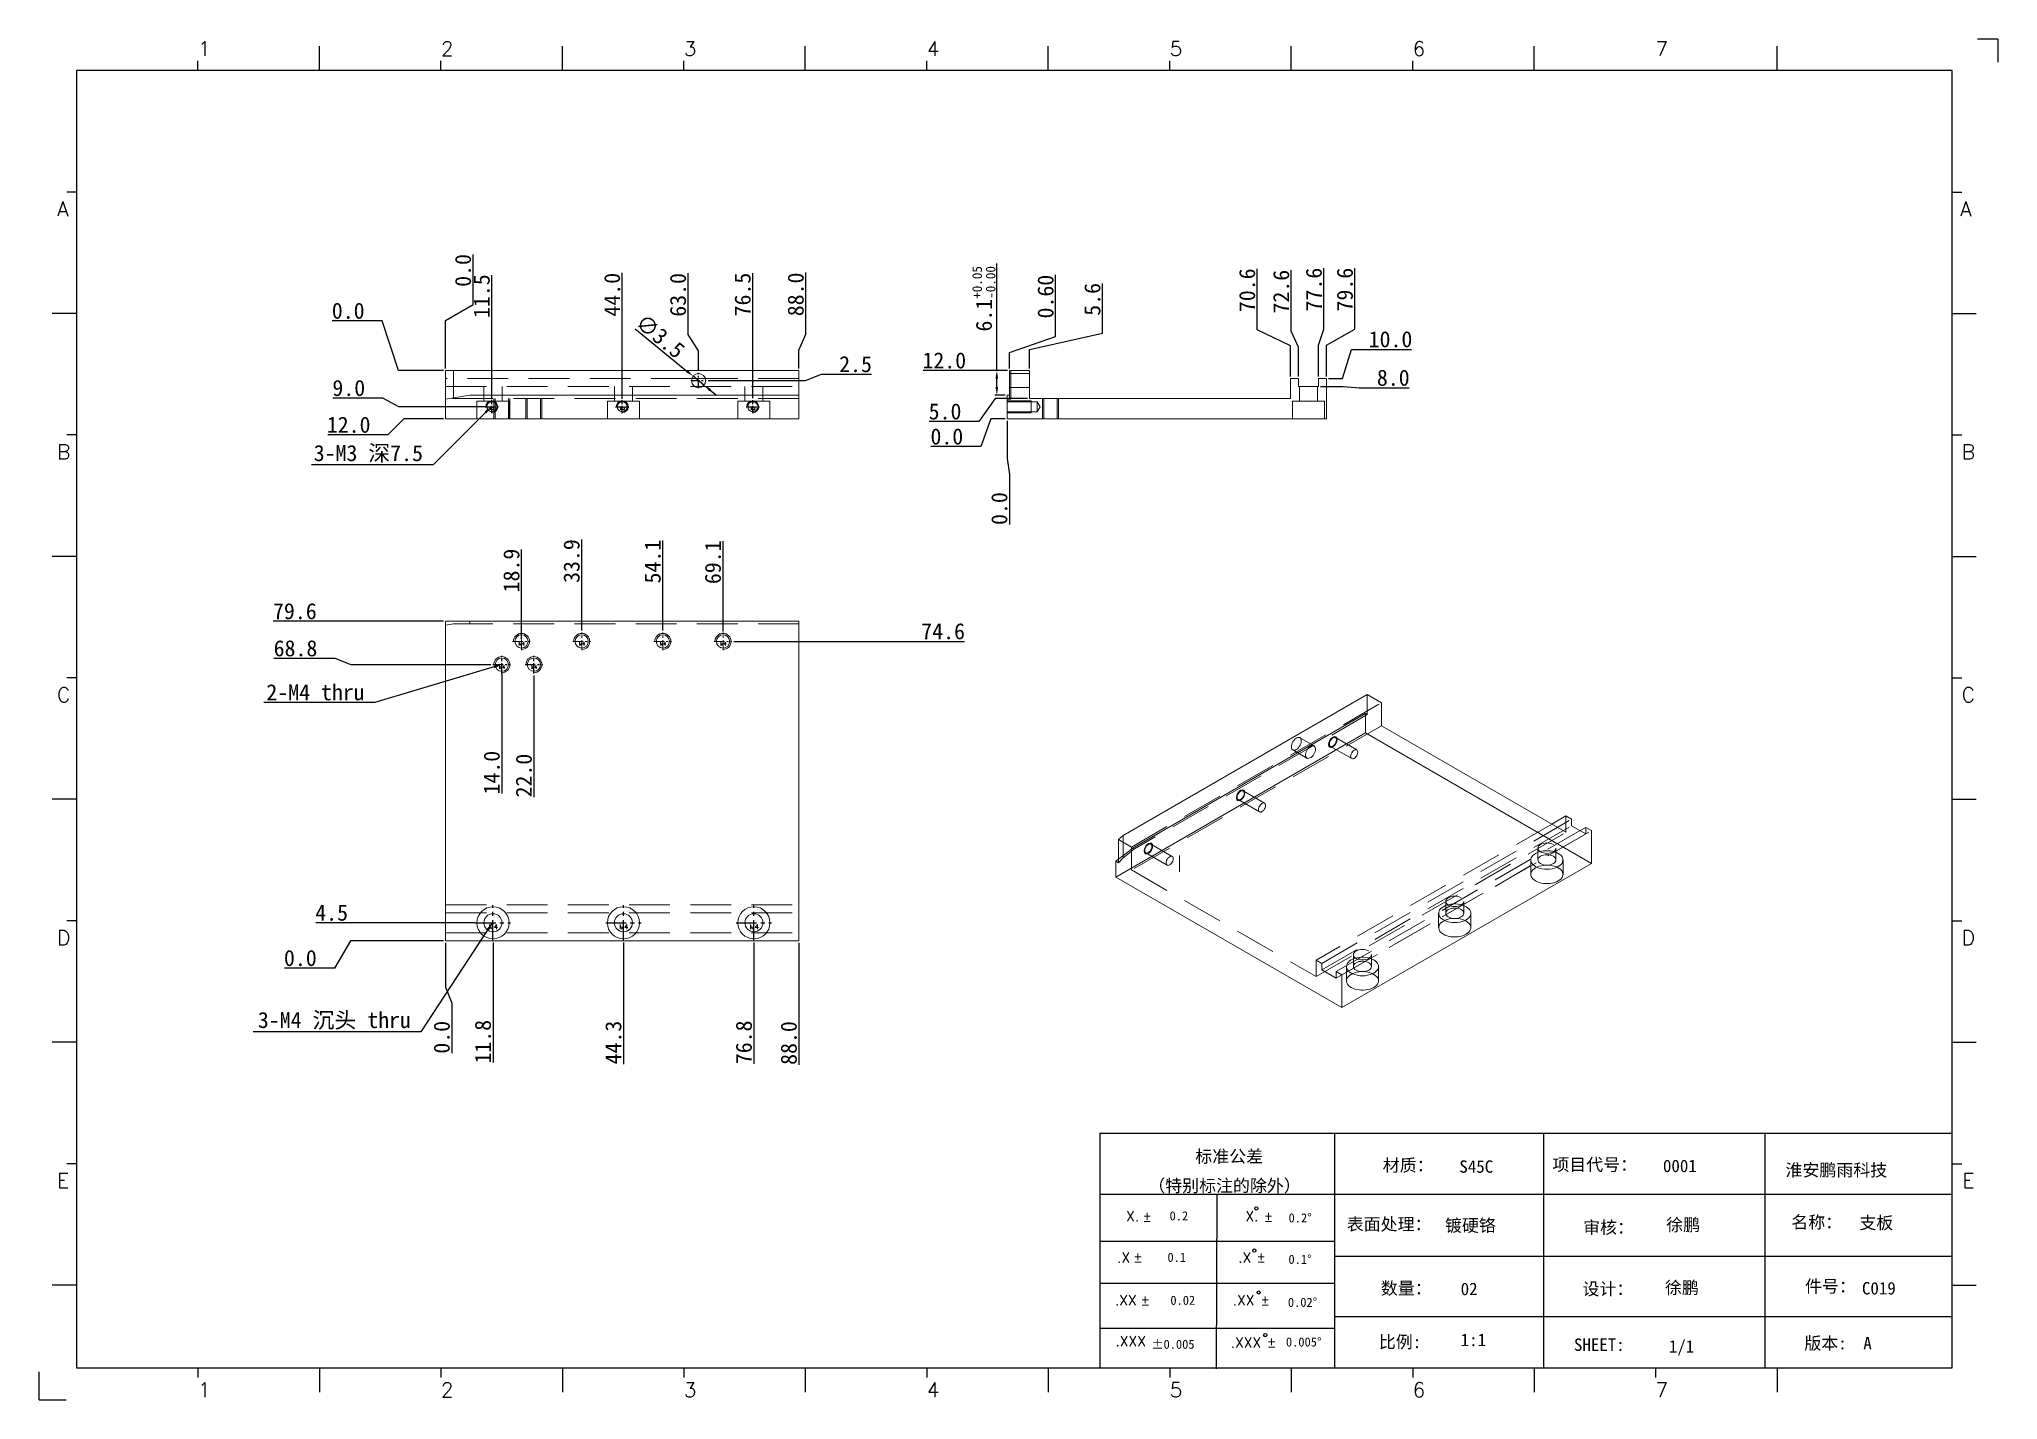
# Model space of a CAD drawing. Extents: x 83 to 30050, y -7164 to 695.
# Drawn here: x 12825.4 to 13313.3, y -1686 to -1347 of the extents above; entities that cross this region are included whole.
import ezdxf
from ezdxf.enums import TextEntityAlignment as Align

# ---------------------------------------------------------------- set-up
doc = ezdxf.new("R2010")
doc.units = 0
doc.header["$LTSCALE"] = 8
doc.header["$MEASUREMENT"] = 0
doc.header["$PDSIZE"] = 5
doc.linetypes.add('CENTER', pattern=[2, 1.25, -0.25, 0.25, -0.25])
doc.linetypes.add('HIDDEN', pattern=[1.905, 1.27, -0.635])
doc.layers.get('0').update_dxf_attribs({"linetype": 'CONTINUOUS'})
doc.layers.get('Defpoints').update_dxf_attribs({"linetype": 'CONTINUOUS'})
doc.layers.add('41', color=3, linetype='CONTINUOUS')
doc.layers.add('dim', color=82, linetype='CONTINUOUS', lineweight=9)
doc.layers.add('screw', color=33, linetype='CONTINUOUS', lineweight=13)
doc.styles.add('SIMPLEX', font='SIMPLEX')
doc.styles.get("Standard").update_dxf_attribs({"font": '', "height": 4})
doc.styles.add('TXT', font='txt.shx', dxfattribs={"bigfont": 'gbcbig.shx'})
doc.styles.get('Standard').set_extended_font_data('SimSun')
doc.dimstyles.new('ISO-25', dxfattribs={"dimtxt": 6, "dimasz": 2.5, "dimexe": 1.25, "dimexo": 0.625, "dimtad": 1, "dimdec": 1, "dimzin": 1, "dimdsep": 46, "dimtxsty": 'Standard', "dimcen": 2.5, "dimadec": 0, "dimazin": 0, "dimtm": 1e-09, "dimtfac": 1, "dimtdec": 1, "dimtmove": 0, "dimatfit": 3, "dimfxl": 1, "dimtolj": 1, "dimtzin": 0, "dimarcsym": 0})

msp = doc.modelspace()

# ---------------------------------------------------------------- texts
at = {"layer": 'dim', "char_height": 4, "attachment_point": 9}
for s, insert in [('\\A1;3-M3 深7.5', (12920.973, -1452.519)), ('\\A1;2-M4 thru', (12906.444, -1511.757)), ('\\A1;3-M4 沉头 thru', (12917.967, -1593.774))]:
    msp.add_mtext(s, dxfattribs=dict(at, insert=insert))

# ---------------------------------------------------------------- blocks, each defined once
blk = doc.blocks.new('A$C0BB32EA6')
at = {"layer": '41'}
for p, q in [((90.21, 427.84), (90.21, 435.66)), ((168.4, 427.84), (168.4, 435.66)), ((168.4, 427.84), (168.4, 435.66)), ((168.4, 427.84), (168.4, 435.66)), ((246.58, 427.84), (246.58, 435.66)), ((246.58, 427.84), (246.58, 435.66)), ((324.77, 427.84), (324.77, 435.66)), ((402.96, 427.84), (402.96, 435.66)), ((481.15, 427.84), (481.15, 435.66)), ((559.34, 427.84), (559.34, 435.66)), ((51.11, 427.84), (51.11, 430.97)), ((129.3, 427.84), (129.3, 430.97)), ((129.3, 427.84), (129.3, 430.97)), ((129.3, 427.84), (129.3, 430.97)), ((207.49, 427.84), (207.49, 430.97)), ((207.49, 427.84), (207.49, 430.97)), ((285.68, 427.84), (285.68, 430.97)), ((363.87, 427.84), (363.87, 430.97)), ((442.06, 427.84), (442.06, 430.97)), ((615.63, 427.84), (12.02, 427.84)), ((12.02, 427.84), (12.02, 10.32)), ((615.63, 10.32), (615.63, 427.84)), ((12.02, 388.75), (8.89, 388.75)), ((615.63, 388.75), (618.76, 388.75)), ((12.02, 349.66), (4.2, 349.66)), ((615.63, 349.66), (623.45, 349.66)), ((12.02, 310.56), (8.89, 310.56)), ((615.63, 310.56), (618.76, 310.56)), ((12.02, 271.47), (4.2, 271.47)), ((615.63, 271.47), (623.45, 271.47)), ((12.02, 232.37), (8.89, 232.37)), ((615.63, 232.37), (618.76, 232.37)), ((12.02, 193.28), (4.2, 193.28)), ((615.63, 193.28), (623.45, 193.28)), ((12.02, 154.18), (8.89, 154.18)), ((615.63, 154.18), (618.76, 154.18)), ((12.02, 115.09), (4.2, 115.09)), ((615.63, 115.09), (623.45, 115.09)), ((341.34, 85.85), (615.63, 85.85)), ((341.34, 85.85), (341.34, 10.32)), ((416.87, 85.85), (416.87, 10.32)), ((484.16, 85.85), (484.16, 10.32)), ((555.4, 85.7), (555.4, 10.17)), ((12.02, 76), (8.89, 76)), ((615.63, 76), (618.76, 76)), ((615.63, 66.14), (341.34, 66.14)), ((378.86, 10.02), (379.1, 65.84)), ((341.34, 51.12), (416.87, 51.12)), ((615.63, 46.17), (416.87, 46.17)), ((12.02, 36.9), (4.2, 36.9)), ((341.34, 37.5), (401.12, 37.5)), ((341.34, 37.5), (416.87, 37.5)), ((615.63, 36.9), (623.45, 36.9)), ((615.63, 26.74), (416.87, 26.74)), ((341.34, 23.05), (401.87, 23.05)), ((341.34, 23.05), (401.87, 23.05)), ((341.34, 23.05), (401.87, 23.05)), ((341.34, 23.05), (401.87, 23.05)), ((341.34, 23.05), (401.87, 23.05)), ((341.34, 23.05), (416.87, 23.05)), ((12.02, 10.32), (615.63, 10.32)), ((51.11, 10.32), (51.11, 7.19)), ((90.21, 10.32), (90.21, 2.5)), ((129.3, 10.32), (129.3, 7.19)), ((168.4, 10.32), (168.4, 2.5)), ((207.49, 10.32), (207.49, 7.19)), ((246.58, 10.32), (246.58, 2.5)), ((285.68, 10.32), (285.68, 7.19)), ((324.77, 10.32), (324.77, 2.5)), ((326.34, 10.32), (401.87, 10.32)), ((363.87, 10.32), (363.87, 7.19)), ((402.96, 10.32), (402.96, 2.5)), ((442.06, 10.32), (442.06, 7.19)), ((481.15, 10.32), (481.15, 2.5)), ((520.24, 10.32), (520.24, 7.19)), ((559.34, 10.32), (559.34, 2.5))]:
    blk.add_line(p, q, dxfattribs=at)
at = {"layer": '41', "linetype": 'Continuous'}
for p, q in [((630.37, 437.94), (623.79, 437.94)), ((630.37, 437.94), (630.37, 430.59)), ((0, 0), (0, 8.98)), ((0, 0), (8.64, 0))]:
    blk.add_line(p, q, dxfattribs=at)
at = {"layer": '41'}
for centre in [(391.73, 61.61), (391.07, 48.04), (392.49, 34.54), (394.6, 20.83)]:
    blk.add_circle(centre, 0.516, dxfattribs=at)
at = {"layer": '41', "style": 'SIMPLEX'}
for s, height, p in [('1', 4.69, (51.11, 432.54)), ('2', 4.69, (129.3, 432.54)), ('3', 4.69, (207.49, 432.54)), ('4', 4.69, (285.68, 432.54)), ('5', 4.69, (363.87, 432.54)), ('6', 4.69, (442.06, 432.54)), ('7', 4.69, (520.24, 432.54)), ('A', 4.75, (5.76, 380.93)), ('A', 4.75, (618.27, 380.93)), ('B', 4.75, (5.76, 302.74)), ('B', 4.75, (618.72, 302.74)), ('C', 4.75, (5.76, 224.55)), ('C', 4.75, (618.72, 224.55)), ('D', 4.75, (5.76, 146.37)), ('D', 4.75, (618.72, 146.37)), ('E', 4.75, (5.76, 68.18)), ('E', 4.75, (618.95, 68.18)), ('X.', 3.284, (349.84, 57.49)), ('%%p', 3.284, (355.04, 57.36)), ('X.', 3.284, (388.21, 57.49)), ('%%p', 3.284, (394.07, 57.36)), ('.X', 3.284, (346.89, 44.16)), ('%%p', 3.284, (352.09, 44.33)), ('.X', 3.284, (385.9, 44.16)), ('%%p', 3.284, (391.76, 44.33)), ('.XX', 3.284, (346.2, 30.42)), ('%%p', 3.284, (354.44, 30.46)), ('.XX', 3.284, (384.11, 30.42)), ('%%p', 3.284, (393.01, 30.46)), ('.XXX', 3.284, (383.48, 16.83)), ('%%p', 3.284, (395.11, 16.95)), ('1', 4.69, (51.11, 0.87)), ('2', 4.69, (129.3, 0.87)), ('3', 4.69, (207.49, 0.87)), ('4', 4.69, (285.68, 0.87)), ('5', 4.69, (363.87, 0.87)), ('6', 4.69, (442.06, 0.87)), ('7', 4.69, (520.24, 0.87))]:
    blk.add_text(s, height=height, dxfattribs=at).set_placement(p)
at = {"layer": '41', "linetype": 'Continuous'}
for s, p in [('标准公差', (372.08, 76.36)), ('材质：', (432.42, 73.5)), ('项目代号：', (486.99, 73.71)), ('淮安鹏雨科技', (562.04, 71.96)), ('（特别标注的除外）', (356.94, 66.94)), ('表面处理：', (420.83, 54.55)), ('审核：', (496.9, 53.5)), ('名称：', (563.9, 55.18)), ('数量：', (431.79, 33.91)), ('设计：', (496.69, 33.7)), ('件号：', (568.32, 34.55)), ('比例:', (431.16, 16.65)), ('SHEET:', (493.95, 15.75)), ('1/1', (524.5, 15.18)), ('版本:', (568.11, 16.23))]:
    blk.add_text(s, height=4, dxfattribs=at).set_placement(p)
at = {"layer": '41'}
for s, p in [('0.2', (363.82, 57.75)), ('0.2%%D', (402.12, 57.11)), ('0.1', (363.14, 44.41)), ('0.1%%D', (402.07, 43.76)), ('0.02', (364.07, 30.58)), ('0.02%%D', (401.9, 29.93)), ('0.005%%D', (401.27, 17.16))]:
    blk.add_text(s, height=2.929, dxfattribs=at).set_placement(p)
at = {"layer": '41', "style": 'SIMPLEX'}
blk.add_text('.XXX', height=3.284, dxfattribs=at).set_placement((351.31, 18.87), align=Align.MIDDLE_CENTER)
at = {"layer": '41'}
blk.add_text('%%P0.005', height=2.929, dxfattribs=at).set_placement((364.87, 17.89), align=Align.MIDDLE_CENTER)
at = {"layer": '41', "linetype": 'Continuous'}
for tag, p in [('材质', (457.07, 73.08)), ('代号', (522.6, 73.29)), ('表面处理', (452.44, 54.13)), ('审核', (523.65, 54.34)), ('名称', (585.81, 54.97)), ('数量', (457.5, 33.7)), ('设计', (523.23, 34.13)), ('件号', (586.65, 33.91)), ('比例', (457.5, 17.28)), ('版本', (587.08, 16.23))]:
    blk.add_attdef(tag, p, '', height=4, dxfattribs=at)
blk = doc.blocks.new('screw_m4_h')
at = {"layer": 'screw', "color": 1, "linetype": 'CENTER', "ltscale": 0.508}
for p, q in [((-4.4, 0), (4.4, 0)), ((0, -4.4), (0, 4.4))]:
    blk.add_line(p, q, dxfattribs=at)
at = {"layer": 'screw', "color": 33, "linetype": 'Continuous'}
for radius in [4, 2.25]:
    blk.add_circle((0, 0), radius, dxfattribs=at)
at = {"layer": 'screw', "color": 6, "linetype": 'Continuous', "style": 'TXT'}
blk.add_text('M4', height=1.2, dxfattribs=at).set_placement((-1.04, -1.6))
blk = doc.blocks.new('screw_m4_l')
at = {"layer": 'screw', "color": 1, "linetype": 'CENTER', "ltscale": 0.254}
for p, q in [((-2.2, 0), (2.2, 0)), ((0, -2.2), (0, 2.2))]:
    blk.add_line(p, q, dxfattribs=at)
at = {"layer": 'screw', "color": 33, "linetype": 'Continuous'}
blk.add_circle((0, 0), 1.65, dxfattribs=at)
at = {"layer": 'screw', "color": 92, "linetype": 'Continuous'}
blk.add_arc((0, 0), 2, 270, 180, dxfattribs=at)
at = {"layer": 'screw', "color": 6, "linetype": 'Continuous', "style": 'TXT'}
blk.add_text('M4', height=0.8, dxfattribs=at).set_placement((-0.68, -1))
blk = doc.blocks.new('screw_m3_l')
at = {"layer": 'screw', "color": 1, "linetype": 'CENTER', "ltscale": 0.1905}
for p, q in [((-1.65, 0), (1.65, 0)), ((0, -1.65), (0, 1.65))]:
    blk.add_line(p, q, dxfattribs=at)
at = {"layer": 'screw', "color": 33, "linetype": 'Continuous'}
blk.add_circle((0, 0), 1.25, dxfattribs=at)
at = {"layer": 'screw', "color": 92, "linetype": 'Continuous'}
blk.add_arc((0, 0), 1.5, 270, 180, dxfattribs=at)
at = {"layer": 'screw', "color": 6, "linetype": 'Continuous', "style": 'TXT'}
blk.add_text('M3', height=0.6, dxfattribs=at).set_placement((-0.51, -0.75))
blk = doc.blocks.new('*D436')
at = {"layer": 'Defpoints', "color": 0}
for p in [(12988.25, -1430.95), (12990.96, -1433.16)]:
    blk.add_point(p, dxfattribs=at)
at = {"layer": 'dim', "color": 0, "lineweight": -2}
for p, q in [((12973.86, -1419.15), (12986.71, -1429.68)), ((12990.96, -1433.16), (12988.25, -1430.95)), ((12992.51, -1434.43), (12994.05, -1435.7))]:
    blk.add_line(p, q, dxfattribs=at)
at = {"layer": 'dim', "color": 0}
for points in [[(12986.92, -1429.42), (12986.49, -1429.94), (12988.25, -1430.95)], [(12992.72, -1434.17), (12992.29, -1434.69), (12990.96, -1433.16)]]:
    blk.add_solid(points, dxfattribs=at)
at = {"layer": 'dim', "color": 0, "insert": (12980.07, -1421.01), "char_height": 4, "attachment_point": 5, "rotation": 320.6614}
blk.add_mtext('\\A1;∅3.5', dxfattribs=at)
blk = doc.blocks.new('*D437')
at = {"layer": 'Defpoints', "color": 0}
for p in [(12906.83, -1417.18), (12926.61, -1429.55), (12926.61, -1429.55)]:
    blk.add_point(p, dxfattribs=at)
at = {"layer": 'dim', "color": 0, "lineweight": -2}
for p, q in [((12910.83, -1417.18), (12898.35, -1417.18)), ((12914.83, -1429.55), (12910.83, -1417.18)), ((12926.11, -1429.55), (12914.83, -1429.55))]:
    blk.add_line(p, q, dxfattribs=at)
at = {"layer": 'dim', "color": 0, "insert": (12902.34, -1414.68), "char_height": 4, "attachment_point": 5}
blk.add_mtext('\\A1;0.0', dxfattribs=at)
blk = doc.blocks.new('*D438')
at = {"layer": 'Defpoints', "color": 0}
for p in [(12926.61, -1429.55), (12991.53, -1432.05), (13024.27, -1430.48)]:
    blk.add_point(p, dxfattribs=at)
at = {"layer": 'dim', "color": 0, "lineweight": -2}
for p, q in [((12992.03, -1432.05), (13016.27, -1432.05)), ((13016.27, -1432.05), (13020.27, -1430.48)), ((13020.27, -1430.48), (13032.66, -1430.48))]:
    blk.add_line(p, q, dxfattribs=at)
at = {"layer": 'dim', "color": 0, "insert": (13028.72, -1427.98), "char_height": 4, "attachment_point": 5}
blk.add_mtext('\\A1;2.5', dxfattribs=at)
blk = doc.blocks.new('*D439')
at = {"layer": 'Defpoints', "color": 0}
for p in [(12926.61, -1429.55), (12906.99, -1436.42), (12936.86, -1438.55)]:
    blk.add_point(p, dxfattribs=at)
at = {"layer": 'dim', "color": 0, "lineweight": -2}
for p, q in [((12910.99, -1436.42), (12898.49, -1436.42)), ((12914.99, -1438.55), (12910.99, -1436.42)), ((12936.36, -1438.55), (12914.99, -1438.55))]:
    blk.add_line(p, q, dxfattribs=at)
at = {"layer": 'dim', "color": 0, "insert": (12902.49, -1433.92), "char_height": 4, "attachment_point": 5}
blk.add_mtext('\\A1;9.0', dxfattribs=at)
blk = doc.blocks.new('*D440')
at = {"layer": 'Defpoints', "color": 0}
for p in [(12926.61, -1429.55), (12926.61, -1441.55), (12908.18, -1445.58)]:
    blk.add_point(p, dxfattribs=at)
at = {"layer": 'dim', "color": 0, "lineweight": -2}
for p, q in [((12916.18, -1441.55), (12912.18, -1445.58)), ((12926.11, -1441.55), (12916.18, -1441.55)), ((12912.18, -1445.58), (12897.23, -1445.58))]:
    blk.add_line(p, q, dxfattribs=at)
at = {"layer": 'dim', "color": 0, "insert": (12902.45, -1443.08), "char_height": 4, "attachment_point": 5}
blk.add_mtext('\\A1;12.0', dxfattribs=at)
blk = doc.blocks.new('*D441')
at = {"layer": 'Defpoints', "color": 0}
for p in [(12933.46, -1409.1), (12926.61, -1429.55), (12926.61, -1429.55)]:
    blk.add_point(p, dxfattribs=at)
at = {"layer": 'dim', "color": 0, "lineweight": -2}
for p, q in [((12933.46, -1413.1), (12933.46, -1400.63)), ((12926.61, -1417.1), (12933.46, -1413.1)), ((12926.61, -1429.06), (12926.61, -1417.1))]:
    blk.add_line(p, q, dxfattribs=at)
at = {"layer": 'dim', "color": 0, "insert": (12930.96, -1404.61), "char_height": 4, "attachment_point": 5, "rotation": 90}
blk.add_mtext('\\A1;0.0', dxfattribs=at)
blk = doc.blocks.new('*D442')
at = {"layer": 'Defpoints', "color": 0}
for p in [(12938.11, -1416.7), (12926.61, -1429.55), (12938.11, -1437.15)]:
    blk.add_point(p, dxfattribs=at)
at = {"layer": 'dim', "color": 0, "lineweight": -2}
blk.add_line((12938.11, -1436.66), (12938.11, -1405.83), dxfattribs=at)
at = {"layer": 'dim', "color": 0, "insert": (12935.61, -1411.01), "char_height": 4, "attachment_point": 5, "rotation": 90}
blk.add_mtext('\\A1;11.5', dxfattribs=at)
blk = doc.blocks.new('*D443')
at = {"layer": 'Defpoints', "color": 0}
for p in [(12970.61, -1416.6), (12926.61, -1429.55), (12970.61, -1437.05)]:
    blk.add_point(p, dxfattribs=at)
at = {"layer": 'dim', "color": 0, "lineweight": -2}
blk.add_line((12970.61, -1436.56), (12970.61, -1405.21), dxfattribs=at)
at = {"layer": 'dim', "color": 0, "insert": (12968.11, -1410.66), "char_height": 4, "attachment_point": 5, "rotation": 90}
blk.add_mtext('\\A1;44.0', dxfattribs=at)
blk = doc.blocks.new('*D444')
at = {"layer": 'Defpoints', "color": 0}
for p in [(13003.11, -1416.45), (12926.61, -1429.55), (13003.11, -1436.9)]:
    blk.add_point(p, dxfattribs=at)
at = {"layer": 'dim', "color": 0, "lineweight": -2}
blk.add_line((13003.11, -1436.41), (13003.11, -1405.29), dxfattribs=at)
at = {"layer": 'dim', "color": 0, "insert": (13000.61, -1410.62), "char_height": 4, "attachment_point": 5, "rotation": 90}
blk.add_mtext('\\A1;76.5', dxfattribs=at)
blk = doc.blocks.new('*D445')
at = {"layer": 'Defpoints', "color": 0}
for p in [(13016.33, -1416.5), (12926.61, -1429.55), (13014.61, -1429.55)]:
    blk.add_point(p, dxfattribs=at)
at = {"layer": 'dim', "color": 0, "lineweight": -2}
for p, q in [((13016.33, -1420.5), (13016.33, -1405.15)), ((13014.61, -1424.5), (13016.33, -1420.5)), ((13014.61, -1429.06), (13014.61, -1424.5))]:
    blk.add_line(p, q, dxfattribs=at)
at = {"layer": 'dim', "color": 0, "insert": (13013.83, -1410.58), "char_height": 4, "attachment_point": 5, "rotation": 90}
blk.add_mtext('\\A1;88.0', dxfattribs=at)
blk = doc.blocks.new('*D446')
at = {"layer": 'Defpoints', "color": 0}
for p in [(12987.01, -1416.61), (12926.61, -1429.55), (12989.61, -1430.13)]:
    blk.add_point(p, dxfattribs=at)
at = {"layer": 'dim', "color": 0, "lineweight": -2}
for p, q in [((12987.01, -1420.61), (12987.01, -1405.29)), ((12989.61, -1424.61), (12987.01, -1420.61)), ((12989.61, -1429.63), (12989.61, -1424.61))]:
    blk.add_line(p, q, dxfattribs=at)
at = {"layer": 'dim', "color": 0, "insert": (12984.51, -1410.7), "char_height": 4, "attachment_point": 5, "rotation": 90}
blk.add_mtext('\\A1;63.0', dxfattribs=at)
blk = doc.blocks.new('*D447')
at = {"layer": 'Defpoints', "color": 0}
for p in [(12926.61, -1571.62), (12926.61, -1571.62), (12894.91, -1578.42)]:
    blk.add_point(p, dxfattribs=at)
at = {"layer": 'dim', "color": 0, "lineweight": -2}
for p, q in [((12902.91, -1571.62), (12898.91, -1578.42)), ((12926.11, -1571.62), (12902.91, -1571.62)), ((12898.91, -1578.42), (12886.44, -1578.42))]:
    blk.add_line(p, q, dxfattribs=at)
at = {"layer": 'dim', "color": 0, "insert": (12890.42, -1575.92), "char_height": 4, "attachment_point": 5}
blk.add_mtext('\\A1;0.0', dxfattribs=at)
blk = doc.blocks.new('*D448')
at = {"layer": 'Defpoints', "color": 0}
for p in [(12902.71, -1567.12), (12934.41, -1567.12), (12926.61, -1571.62)]:
    blk.add_point(p, dxfattribs=at)
at = {"layer": 'dim', "color": 0, "lineweight": -2}
blk.add_line((12933.91, -1567.12), (12894.24, -1567.12), dxfattribs=at)
at = {"layer": 'dim', "color": 0, "insert": (12898.22, -1564.62), "char_height": 4, "attachment_point": 5}
blk.add_mtext('\\A1;4.5', dxfattribs=at)
blk = doc.blocks.new('*D449')
at = {"layer": 'Defpoints', "color": 0}
for p in [(12894.91, -1492.02), (12926.61, -1492.02), (12926.61, -1571.62)]:
    blk.add_point(p, dxfattribs=at)
at = {"layer": 'dim', "color": 0, "lineweight": -2}
blk.add_line((12926.11, -1492.02), (12883.68, -1492.02), dxfattribs=at)
at = {"layer": 'dim', "color": 0, "insert": (12889.05, -1489.52), "char_height": 4, "attachment_point": 5}
blk.add_mtext('\\A1;79.6', dxfattribs=at)
blk = doc.blocks.new('*D450')
at = {"layer": 'Defpoints', "color": 0}
for p in [(12926.61, -1571.62), (12926.61, -1571.62), (12928.16, -1591.15)]:
    blk.add_point(p, dxfattribs=at)
at = {"layer": 'dim', "color": 0, "lineweight": -2}
for p, q in [((12926.61, -1572.12), (12926.61, -1583.15)), ((12926.61, -1583.15), (12928.16, -1587.15)), ((12928.16, -1587.15), (12928.16, -1599.63))]:
    blk.add_line(p, q, dxfattribs=at)
at = {"layer": 'dim', "color": 0, "insert": (12925.66, -1595.64), "char_height": 4, "attachment_point": 5, "rotation": 90}
blk.add_mtext('\\A1;0.0', dxfattribs=at)
blk = doc.blocks.new('*D451')
at = {"layer": 'Defpoints', "color": 0}
for p in [(12926.61, -1571.62), (12938.41, -1571.52), (12938.41, -1591.05)]:
    blk.add_point(p, dxfattribs=at)
at = {"layer": 'dim', "color": 0, "lineweight": -2}
blk.add_line((12938.41, -1572.02), (12938.41, -1601.95), dxfattribs=at)
at = {"layer": 'dim', "color": 0, "insert": (12935.91, -1596.75), "char_height": 4, "attachment_point": 5, "rotation": 90}
blk.add_mtext('\\A1;11.8', dxfattribs=at)
blk = doc.blocks.new('*D452')
at = {"layer": 'Defpoints', "color": 0}
for p in [(12926.61, -1571.62), (12970.91, -1571.52), (12970.91, -1591.05)]:
    blk.add_point(p, dxfattribs=at)
at = {"layer": 'dim', "color": 0, "lineweight": -2}
blk.add_line((12970.91, -1572.02), (12970.91, -1602.37), dxfattribs=at)
at = {"layer": 'dim', "color": 0, "insert": (12968.41, -1596.96), "char_height": 4, "attachment_point": 5, "rotation": 90}
blk.add_mtext('\\A1;44.3', dxfattribs=at)
blk = doc.blocks.new('*D453')
at = {"layer": 'Defpoints', "color": 0}
for p in [(12926.61, -1571.62), (13003.41, -1571.52), (13003.41, -1591.05)]:
    blk.add_point(p, dxfattribs=at)
at = {"layer": 'dim', "color": 0, "lineweight": -2}
blk.add_line((13003.41, -1572.02), (13003.41, -1602.24), dxfattribs=at)
at = {"layer": 'dim', "color": 0, "insert": (13000.91, -1596.9), "char_height": 4, "attachment_point": 5, "rotation": 90}
blk.add_mtext('\\A1;76.8', dxfattribs=at)
blk = doc.blocks.new('*D454')
at = {"layer": 'Defpoints', "color": 0}
for p in [(12926.61, -1571.62), (13014.61, -1571.62), (13014.61, -1591.15)]:
    blk.add_point(p, dxfattribs=at)
at = {"layer": 'dim', "color": 0, "lineweight": -2}
blk.add_line((13014.61, -1572.12), (13014.61, -1602.5), dxfattribs=at)
at = {"layer": 'dim', "color": 0, "insert": (13012.11, -1597.07), "char_height": 4, "attachment_point": 5, "rotation": 90}
blk.add_mtext('\\A1;88.0', dxfattribs=at)
blk = doc.blocks.new('*D455')
at = {"layer": 'Defpoints', "color": 0}
for p in [(12940.61, -1504.47), (12940.61, -1524), (12926.61, -1571.62)]:
    blk.add_point(p, dxfattribs=at)
at = {"layer": 'dim', "color": 0, "lineweight": -2}
blk.add_line((12940.61, -1504.97), (12940.61, -1534.95), dxfattribs=at)
at = {"layer": 'dim', "color": 0, "insert": (12938.11, -1529.72), "char_height": 4, "attachment_point": 5, "rotation": 90}
blk.add_mtext('\\A1;14.0', dxfattribs=at)
blk = doc.blocks.new('*D456')
at = {"layer": 'Defpoints', "color": 0}
for p in [(12948.61, -1505.02), (12948.61, -1524.55), (12926.61, -1571.62)]:
    blk.add_point(p, dxfattribs=at)
at = {"layer": 'dim', "color": 0, "lineweight": -2}
blk.add_line((12948.61, -1505.52), (12948.61, -1535.85), dxfattribs=at)
at = {"layer": 'dim', "color": 0, "insert": (12946.11, -1530.45), "char_height": 4, "attachment_point": 5, "rotation": 90}
blk.add_mtext('\\A1;22.0', dxfattribs=at)
blk = doc.blocks.new('*D457')
at = {"layer": 'Defpoints', "color": 0}
for p in [(12895.1, -1501.26), (12938.41, -1502.82), (12926.61, -1571.62)]:
    blk.add_point(p, dxfattribs=at)
at = {"layer": 'dim', "color": 0, "lineweight": -2}
for p, q in [((12899.1, -1501.26), (12883.82, -1501.26)), ((12903.1, -1502.82), (12899.1, -1501.26)), ((12937.91, -1502.82), (12903.1, -1502.82))]:
    blk.add_line(p, q, dxfattribs=at)
at = {"layer": 'dim', "color": 0, "insert": (12889.21, -1498.76), "char_height": 4, "attachment_point": 5}
blk.add_mtext('\\A1;68.8', dxfattribs=at)
blk = doc.blocks.new('*D458')
at = {"layer": 'Defpoints', "color": 0}
for p in [(13066.45, -1441.55), (13066.45, -1441.55), (13055.94, -1448.5)]:
    blk.add_point(p, dxfattribs=at)
at = {"layer": 'dim', "color": 0, "lineweight": -2}
for p, q in [((13062.45, -1441.55), (13059.94, -1448.5)), ((13065.95, -1441.55), (13062.45, -1441.55)), ((13059.94, -1448.5), (13047.47, -1448.5))]:
    blk.add_line(p, q, dxfattribs=at)
at = {"layer": 'dim', "color": 0, "insert": (13051.46, -1446), "char_height": 4, "attachment_point": 5}
blk.add_mtext('\\A1;0.0', dxfattribs=at)
blk = doc.blocks.new('*D459')
at = {"layer": 'Defpoints', "color": 0}
for p in [(13072.05, -1436.55), (13055.46, -1442.25), (13066.45, -1441.55)]:
    blk.add_point(p, dxfattribs=at)
at = {"layer": 'dim', "color": 0, "lineweight": -2}
for p, q in [((13063.46, -1436.55), (13059.46, -1442.25)), ((13071.55, -1436.55), (13063.46, -1436.55)), ((13059.46, -1442.25), (13047.05, -1442.25))]:
    blk.add_line(p, q, dxfattribs=at)
at = {"layer": 'dim', "color": 0, "insert": (13051.01, -1439.75), "char_height": 4, "attachment_point": 5}
blk.add_mtext('\\A1;5.0', dxfattribs=at)
blk = doc.blocks.new('*D460')
at = {"layer": 'Defpoints', "color": 0}
for p in [(13056.54, -1429.55), (13067.05, -1429.55), (13066.45, -1441.55)]:
    blk.add_point(p, dxfattribs=at)
at = {"layer": 'dim', "color": 0, "lineweight": -2}
blk.add_line((13066.55, -1429.55), (13045.6, -1429.55), dxfattribs=at)
at = {"layer": 'dim', "color": 0, "insert": (13050.82, -1427.06), "char_height": 4, "attachment_point": 5}
blk.add_mtext('\\A1;12.0', dxfattribs=at)
blk = doc.blocks.new('*D461')
at = {"layer": 'Defpoints', "color": 0}
for p in [(13156.25, -1424.28), (13146.05, -1431.55), (13066.45, -1441.55)]:
    blk.add_point(p, dxfattribs=at)
at = {"layer": 'dim', "color": 0, "lineweight": -2}
for p, q in [((13150.05, -1431.55), (13152.25, -1424.28)), ((13152.25, -1424.28), (13167.19, -1424.28)), ((13146.55, -1431.55), (13150.05, -1431.55))]:
    blk.add_line(p, q, dxfattribs=at)
at = {"layer": 'dim', "color": 0, "insert": (13161.97, -1421.78), "char_height": 4, "attachment_point": 5}
blk.add_mtext('\\A1;10.0', dxfattribs=at)
blk = doc.blocks.new('*D462')
at = {"layer": 'Defpoints', "color": 0}
for p in [(13144.05, -1433.55), (13158.16, -1433.87), (13066.45, -1441.55)]:
    blk.add_point(p, dxfattribs=at)
at = {"layer": 'dim', "color": 0, "lineweight": -2}
for p, q in [((13144.55, -1433.55), (13150.16, -1433.55)), ((13150.16, -1433.55), (13154.16, -1433.87)), ((13154.16, -1433.87), (13166.66, -1433.87))]:
    blk.add_line(p, q, dxfattribs=at)
at = {"layer": 'dim', "color": 0, "insert": (13162.66, -1431.37), "char_height": 4, "attachment_point": 5}
blk.add_mtext('\\A1;8.0', dxfattribs=at)
blk = doc.blocks.new('*D463')
at = {"layer": 'Defpoints', "color": 0}
for p in [(13063.91, -1429.55), (13067.05, -1429.55), (13066.45, -1435.65)]:
    blk.add_point(p, dxfattribs=at)
at = {"layer": 'dim', "color": 0, "lineweight": -2}
for p, q in [((13063.91, -1429.55), (13063.91, -1402.92)), ((13066.55, -1429.55), (13063.41, -1429.55)), ((13063.91, -1433.65), (13063.91, -1431.55)), ((13065.95, -1435.65), (13063.41, -1435.65))]:
    blk.add_line(p, q, dxfattribs=at)
at = {"layer": 'dim', "color": 0}
for points in [[(13063.58, -1431.55), (13064.24, -1431.55), (13063.91, -1429.55)], [(13063.58, -1433.65), (13064.24, -1433.65), (13063.91, -1435.65)]]:
    blk.add_solid(points, dxfattribs=at)
at = {"layer": 'dim', "color": 0, "insert": (13060.68, -1411.68), "char_height": 4, "attachment_point": 5, "rotation": 90}
blk.add_mtext('\\A1;6.1{\\H2.400000;\\S+0.05^ -0.00;}', dxfattribs=at)
blk = doc.blocks.new('*D464')
at = {"layer": 'Defpoints', "color": 0}
for p in [(13066.45, -1441.55), (13066.45, -1441.55), (13067.05, -1459.45)]:
    blk.add_point(p, dxfattribs=at)
at = {"layer": 'dim', "color": 0, "lineweight": -2}
for p, q in [((13066.45, -1442.05), (13066.45, -1451.45)), ((13066.45, -1451.45), (13067.05, -1455.45)), ((13067.05, -1455.45), (13067.05, -1467.92))]:
    blk.add_line(p, q, dxfattribs=at)
at = {"layer": 'dim', "color": 0, "insert": (13064.55, -1463.93), "char_height": 4, "attachment_point": 5, "rotation": 90}
blk.add_mtext('\\A1;0.0', dxfattribs=at)
blk = doc.blocks.new('*D465')
at = {"layer": 'Defpoints', "color": 0}
for p in [(13078.56, -1417.04), (13067.05, -1429.55), (13066.45, -1441.55)]:
    blk.add_point(p, dxfattribs=at)
at = {"layer": 'dim', "color": 0, "lineweight": -2}
for p, q in [((13078.56, -1421.04), (13078.56, -1405.72)), ((13067.05, -1425.04), (13078.56, -1421.04)), ((13067.05, -1429.06), (13067.05, -1425.04))]:
    blk.add_line(p, q, dxfattribs=at)
at = {"layer": 'dim', "color": 0, "insert": (13076.06, -1411.13), "char_height": 4, "attachment_point": 5, "rotation": 90}
blk.add_mtext('\\A1;0.60', dxfattribs=at)
blk = doc.blocks.new('*D466')
at = {"layer": 'Defpoints', "color": 0}
for p in [(13090.23, -1416.28), (13072.05, -1429.55), (13066.45, -1441.55)]:
    blk.add_point(p, dxfattribs=at)
at = {"layer": 'dim', "color": 0, "lineweight": -2}
for p, q in [((13090.23, -1420.28), (13090.23, -1407.87)), ((13072.05, -1424.28), (13090.23, -1420.28)), ((13072.05, -1429.06), (13072.05, -1424.28))]:
    blk.add_line(p, q, dxfattribs=at)
at = {"layer": 'dim', "color": 0, "insert": (13087.73, -1411.82), "char_height": 4, "attachment_point": 5, "rotation": 90}
blk.add_mtext('\\A1;5.6', dxfattribs=at)
blk = doc.blocks.new('*D467')
at = {"layer": 'Defpoints', "color": 0}
for p in [(13128.78, -1415.42), (13137.05, -1431.55), (13066.45, -1441.55)]:
    blk.add_point(p, dxfattribs=at)
at = {"layer": 'dim', "color": 0, "lineweight": -2}
for p, q in [((13128.78, -1419.42), (13128.78, -1404.18)), ((13137.05, -1423.42), (13128.78, -1419.42)), ((13137.05, -1431.06), (13137.05, -1423.42))]:
    blk.add_line(p, q, dxfattribs=at)
at = {"layer": 'dim', "color": 0, "insert": (13126.28, -1409.55), "char_height": 4, "attachment_point": 5, "rotation": 90}
blk.add_mtext('\\A1;70.6', dxfattribs=at)
blk = doc.blocks.new('*D468')
at = {"layer": 'Defpoints', "color": 0}
for p in [(13137.26, -1415.76), (13139.05, -1431.55), (13066.45, -1441.55)]:
    blk.add_point(p, dxfattribs=at)
at = {"layer": 'dim', "color": 0, "lineweight": -2}
for p, q in [((13137.26, -1419.76), (13137.26, -1404.53)), ((13139.05, -1423.76), (13137.26, -1419.76)), ((13139.05, -1431.06), (13139.05, -1423.76))]:
    blk.add_line(p, q, dxfattribs=at)
at = {"layer": 'dim', "color": 0, "insert": (13134.76, -1409.9), "char_height": 4, "attachment_point": 5, "rotation": 90}
blk.add_mtext('\\A1;72.6', dxfattribs=at)
blk = doc.blocks.new('*D469')
at = {"layer": 'Defpoints', "color": 0}
for p in [(13145.4, -1415.24), (13144.05, -1431.55), (13066.45, -1441.55)]:
    blk.add_point(p, dxfattribs=at)
at = {"layer": 'dim', "color": 0, "lineweight": -2}
for p, q in [((13145.4, -1419.24), (13145.4, -1404.01)), ((13144.05, -1423.24), (13145.4, -1419.24)), ((13144.05, -1431.06), (13144.05, -1423.24))]:
    blk.add_line(p, q, dxfattribs=at)
at = {"layer": 'dim', "color": 0, "insert": (13142.9, -1409.38), "char_height": 4, "attachment_point": 5, "rotation": 90}
blk.add_mtext('\\A1;77.6', dxfattribs=at)
blk = doc.blocks.new('*D470')
at = {"layer": 'Defpoints', "color": 0}
for p in [(13153.12, -1415.26), (13146.05, -1431.55), (13066.45, -1441.55)]:
    blk.add_point(p, dxfattribs=at)
at = {"layer": 'dim', "color": 0, "lineweight": -2}
for p, q in [((13153.12, -1419.26), (13153.12, -1404.03)), ((13146.05, -1423.26), (13153.12, -1419.26)), ((13146.05, -1431.06), (13146.05, -1423.26))]:
    blk.add_line(p, q, dxfattribs=at)
at = {"layer": 'dim', "color": 0, "insert": (13150.62, -1409.39), "char_height": 4, "attachment_point": 5, "rotation": 90}
blk.add_mtext('\\A1;79.6', dxfattribs=at)
blk = doc.blocks.new('*D856')
at = {"layer": 'Defpoints', "color": 0}
for p in [(12945.51, -1485.08), (12926.61, -1492.02), (12945.51, -1497.02)]:
    blk.add_point(p, dxfattribs=at)
at = {"layer": 'dim', "color": 0, "lineweight": -2}
blk.add_line((12945.51, -1496.52), (12945.51, -1474.16), dxfattribs=at)
at = {"layer": 'dim', "color": 0, "insert": (12943.01, -1479.37), "char_height": 4, "attachment_point": 5, "rotation": 90}
blk.add_mtext('\\A1;18.9', dxfattribs=at)
blk = doc.blocks.new('*D857')
at = {"layer": 'Defpoints', "color": 0}
for p in [(12960.51, -1482.88), (12926.61, -1492.02), (12960.51, -1494.82)]:
    blk.add_point(p, dxfattribs=at)
at = {"layer": 'dim', "color": 0, "lineweight": -2}
blk.add_line((12960.51, -1494.32), (12960.51, -1471.65), dxfattribs=at)
at = {"layer": 'dim', "color": 0, "insert": (12958.01, -1477.01), "char_height": 4, "attachment_point": 5, "rotation": 90}
blk.add_mtext('\\A1;33.9', dxfattribs=at)
blk = doc.blocks.new('*D858')
at = {"layer": 'Defpoints', "color": 0}
for p in [(12980.71, -1482.88), (12926.61, -1492.02), (12980.71, -1494.82)]:
    blk.add_point(p, dxfattribs=at)
at = {"layer": 'dim', "color": 0, "lineweight": -2}
blk.add_line((12980.71, -1494.32), (12980.71, -1471.91), dxfattribs=at)
at = {"layer": 'dim', "color": 0, "insert": (12978.21, -1477.15), "char_height": 4, "attachment_point": 5, "rotation": 90}
blk.add_mtext('\\A1;54.1', dxfattribs=at)
blk = doc.blocks.new('*D859')
at = {"layer": 'Defpoints', "color": 0}
for p in [(12995.71, -1483.08), (12926.61, -1492.02), (12995.71, -1495.02)]:
    blk.add_point(p, dxfattribs=at)
at = {"layer": 'dim', "color": 0, "lineweight": -2}
blk.add_line((12995.71, -1494.52), (12995.71, -1472.05), dxfattribs=at)
at = {"layer": 'dim', "color": 0, "insert": (12993.21, -1477.31), "char_height": 4, "attachment_point": 5, "rotation": 90}
blk.add_mtext('\\A1;69.1', dxfattribs=at)
blk = doc.blocks.new('*D860')
at = {"layer": 'Defpoints', "color": 0}
for p in [(12997.91, -1497.02), (13044.66, -1497.02), (13014.61, -1571.62)]:
    blk.add_point(p, dxfattribs=at)
at = {"layer": 'dim', "color": 0, "lineweight": -2}
blk.add_line((12998.41, -1497.02), (13055.89, -1497.02), dxfattribs=at)
at = {"layer": 'dim', "color": 0, "insert": (13050.53, -1494.52), "char_height": 4, "attachment_point": 5}
blk.add_mtext('\\A1;74.6', dxfattribs=at)

# ---------------------------------------------------------------- dimensions: what is measured, and where the dimension line sits
at = {"layer": 'dim'}
dim = msp.add_linear_dim(base=(13063.911, -1429.555), p1=(13066.449, -1435.655), p2=(13067.049, -1429.555), angle=90, dimstyle='ISO-25', override={"dimtxt": 2.5, "dimasz": 2, "dimexe": 0.49975, "dimexo": 0.49975, "dimgap": 0.49975, "dimtol": 1, "dimlim": 0, "dimtp": 0.05, "dimtm": 0, "dimtfac": 0.6, "dimtdec": 2, "dimtolj": 1}, dxfattribs=at)
dim.commit()
dim.dimension.update_dxf_attribs({"geometry": '*D463', "text_midpoint": (13063.911, -1411.676), "dimtype": 160})
for feature_location, offset, dtype, origin, override, picture, middle in [((12926.605728559, -1429.554993992), (6.854785558, 20.45206292), 1, (12926.605728559, -1429.554993992), {"dimtxt": 2.5, "dimasz": 2, "dimexe": 0.49975, "dimexo": 0.49975, "dimgap": 0.49975}, '*D441', (12930.960764117, -1404.614292183)), ((13144.049, -1431.555), (1.352, 16.312), 1, (13066.449, -1441.555), {"dimtxt": 2.5, "dimasz": 2, "dimexe": 0.49975, "dimexo": 0.49975, "dimgap": 0.49975}, '*D469', (13142.901, -1409.377)), ((13146.049, -1431.555), (7.068, 16.295), 1, (13066.449, -1441.555), {"dimtxt": 2.5, "dimasz": 2, "dimexe": 0.49975, "dimexo": 0.49975, "dimgap": 0.49975}, '*D470', (13150.617, -1409.393)), ((13137.049, -1431.555), (-8.27, 16.139), 1, (13066.449, -1441.555), {"dimtxt": 2.5, "dimasz": 2, "dimexe": 0.49975, "dimexo": 0.49975, "dimgap": 0.49975}, '*D467', (13126.279, -1409.55)), ((13139.049, -1431.555), (-1.786, 15.793), 1, (13066.449, -1441.555), {"dimtxt": 2.5, "dimasz": 2, "dimexe": 0.49975, "dimexo": 0.49975, "dimgap": 0.49975}, '*D468', (13134.763, -1409.896)), ((13014.606, -1429.555), (1.723, 13.056), 1, (12926.606, -1429.555), {"dimtxt": 2.5, "dimasz": 2, "dimexe": 0.49975, "dimexo": 0.49975, "dimgap": 0.49975}, '*D445', (13013.829, -1410.577)), ((12970.606, -1437.055), (0, 20.452), 1, (12926.606, -1429.555), {"dimtxt": 2.5, "dimasz": 2, "dimexe": 0.49975, "dimexo": 0.49975, "dimgap": 0.49975}, '*D443', (12968.106, -1410.659)), ((13003.106, -1436.905), (0, 20.452), 1, (12926.606, -1429.555), {"dimtxt": 2.5, "dimasz": 2, "dimexe": 0.49975, "dimexo": 0.49975, "dimgap": 0.49975}, '*D444', (13000.606, -1410.62)), ((12989.606, -1430.13), (-2.597, 13.521), 1, (12926.606, -1429.555), {"dimtxt": 2.5, "dimasz": 2, "dimexe": 0.49975, "dimexo": 0.49975, "dimgap": 0.49975}, '*D446', (12984.509, -1410.698)), ((12938.106, -1437.155), (0, 20.452), 1, (12926.606, -1429.555), {"dimtxt": 2.5, "dimasz": 2, "dimexe": 0.49975, "dimexo": 0.49975, "dimgap": 0.49975}, '*D442', (12935.606, -1411.014)), ((13067.049, -1429.555), (11.513, 12.517), 1, (13066.449, -1441.555), {"dimtxt": 2.5, "dimasz": 2, "dimexe": 0.49975, "dimexo": 0.49975, "dimgap": 0.49975, "dimdec": 2}, '*D465', (13076.062, -1411.127)), ((13072.049, -1429.555), (18.177, 13.276), 1, (13066.449, -1441.555), {"dimtxt": 2.5, "dimasz": 2, "dimexe": 0.49975, "dimexo": 0.49975, "dimgap": 0.49975}, '*D466', (13087.726, -1411.823)), ((12926.605728559, -1429.554993992), (-19.776117881, 12.37844334), 0, (12926.605728559, -1429.554993992), {"dimtxt": 2.5, "dimasz": 2, "dimexe": 0.49975, "dimexo": 0.49975, "dimgap": 0.49975}, '*D437', (12902.340971789, -1414.676800651)), ((13146.049, -1431.555), (10.2, 7.271), 0, (13066.449, -1441.555), {"dimtxt": 2.5, "dimasz": 2, "dimexe": 0.49975, "dimexo": 0.49975, "dimgap": 0.49975}, '*D461', (13161.971, -1421.784)), ((13067.049, -1429.555), (-10.504, 0), 0, (13066.449, -1441.555), {"dimtxt": 2.5, "dimasz": 2, "dimexe": 0.49975, "dimexo": 0.49975, "dimgap": 0.49975}, '*D460', (13050.823, -1427.055)), ((12991.531, -1432.055), (32.744, 1.572), 0, (12926.606, -1429.555), {"dimtxt": 2.5, "dimasz": 2, "dimexe": 0.49975, "dimexo": 0.49975, "dimgap": 0.49975}, '*D438', (13028.719, -1427.983)), ((13144.049, -1433.555), (14.108, -0.315), 0, (13066.449, -1441.555), {"dimtxt": 2.5, "dimasz": 2, "dimexe": 0.49975, "dimexo": 0.49975, "dimgap": 0.49975}, '*D462', (13162.656, -1431.37)), ((12926.606, -1441.555), (-18.43, -4.029), 0, (12926.606, -1429.555), {"dimtxt": 2.5, "dimasz": 2, "dimexe": 0.49975, "dimexo": 0.49975, "dimgap": 0.49975}, '*D440', (12902.454, -1443.084)), ((12936.856, -1438.555), (-29.865, 2.133), 0, (12926.606, -1429.555), {"dimtxt": 2.5, "dimasz": 2, "dimexe": 0.49975, "dimexo": 0.49975, "dimgap": 0.49975}, '*D439', (12902.491, -1433.922)), ((13072.049, -1436.555), (-16.585, -5.697), 0, (13066.449, -1441.555), {"dimtxt": 2.5, "dimasz": 2, "dimexe": 0.49975, "dimexo": 0.49975, "dimgap": 0.49975}, '*D459', (13051.009, -1439.752)), ((13066.448789591, -1441.554993992), (-10.503981041, -6.945088797), 0, (13066.448789591, -1441.554993992), {"dimtxt": 2.5, "dimasz": 2, "dimexe": 0.49975, "dimexo": 0.49975, "dimgap": 0.49975}, '*D458', (13051.456169661, -1446.000332789)), ((13066.448789591, -1441.554993992), (0.602274157, -17.890537501), 1, (13066.448789591, -1441.554993992), {"dimtxt": 2.5, "dimasz": 2, "dimexe": 0.49975, "dimexo": 0.49975, "dimgap": 0.49975}, '*D464', (13064.551313748, -1463.934170382)), ((12960.506, -1494.818), (0, 11.937), 1, (12926.606, -1492.018), {"dimtxt": 2.5, "dimasz": 2, "dimexe": 0.49975, "dimexo": 0.49975, "dimgap": 0.49975}, '*D857', (12958.006, -1477.014)), ((12980.706, -1494.818), (0, 11.937), 1, (12926.606, -1492.018), {"dimtxt": 2.5, "dimasz": 2, "dimexe": 0.49975, "dimexo": 0.49975, "dimgap": 0.49975}, '*D858', (12978.206, -1477.148)), ((12995.706, -1495.018), (0, 11.937), 1, (12926.606, -1492.018), {"dimtxt": 2.5, "dimasz": 2, "dimexe": 0.49975, "dimexo": 0.49975, "dimgap": 0.49975}, '*D859', (12993.206, -1477.314)), ((12945.506, -1497.018), (0, 11.937), 1, (12926.606, -1492.018), {"dimtxt": 2.5, "dimasz": 2, "dimexe": 0.49975, "dimexo": 0.49975, "dimgap": 0.49975}, '*D856', (12943.006, -1479.37)), ((12926.606, -1492.018), (-31.693, 0), 0, (12926.606, -1571.618), {"dimtxt": 2.5, "dimasz": 2, "dimexe": 0.49975, "dimexo": 0.49975, "dimgap": 0.49975}, '*D449', (12889.046, -1489.518)), ((12997.906, -1497.018), (46.754, 0), 0, (13014.606, -1571.618), {"dimtxt": 2.5, "dimasz": 2, "dimexe": 0.49975, "dimexo": 0.49975, "dimgap": 0.49975}, '*D860', (13050.526, -1494.518)), ((12938.406, -1502.818), (-43.308, 1.558), 0, (12926.606, -1571.618), {"dimtxt": 2.5, "dimasz": 2, "dimexe": 0.49975, "dimexo": 0.49975, "dimgap": 0.49975}, '*D457', (12889.209, -1498.76)), ((12940.606, -1504.468), (0, -19.535), 1, (12926.606, -1571.618), {"dimtxt": 2.5, "dimasz": 2, "dimexe": 0.49975, "dimexo": 0.49975, "dimgap": 0.49975}, '*D455', (12938.106, -1529.725)), ((12948.606, -1505.018), (0, -19.535), 1, (12926.606, -1571.618), {"dimtxt": 2.5, "dimasz": 2, "dimexe": 0.49975, "dimexo": 0.49975, "dimgap": 0.49975}, '*D456', (12946.106, -1530.452)), ((12934.406, -1567.118), (-31.693, 0), 0, (12926.606, -1571.618), {"dimtxt": 2.5, "dimasz": 2, "dimexe": 0.49975, "dimexo": 0.49975, "dimgap": 0.49975}, '*D448', (12898.224, -1564.618)), ((12926.605728559, -1571.617811498), (-31.693187969, -6.798534095), 0, (12926.605728559, -1571.617811498), {"dimtxt": 2.5, "dimasz": 2, "dimexe": 0.49975, "dimexo": 0.49975, "dimgap": 0.49975}, '*D447', (12890.423901702, -1575.916595593)), ((12926.605728559, -1571.617811498), (1.554400389, -19.534919465), 1, (12926.605728559, -1571.617811498), {"dimtxt": 2.5, "dimasz": 2, "dimexe": 0.49975, "dimexo": 0.49975, "dimgap": 0.49975}, '*D450', (12925.660378949, -1595.641369852)), ((12938.406, -1571.518), (0, -19.535), 1, (12926.606, -1571.618), {"dimtxt": 2.5, "dimasz": 2, "dimexe": 0.49975, "dimexo": 0.49975, "dimgap": 0.49975}, '*D451', (12935.906, -1596.752)), ((12970.906, -1571.518), (0, -19.535), 1, (12926.606, -1571.618), {"dimtxt": 2.5, "dimasz": 2, "dimexe": 0.49975, "dimexo": 0.49975, "dimgap": 0.49975}, '*D452', (12968.406, -1596.964)), ((13003.406, -1571.518), (0, -19.535), 1, (12926.606, -1571.618), {"dimtxt": 2.5, "dimasz": 2, "dimexe": 0.49975, "dimexo": 0.49975, "dimgap": 0.49975}, '*D453', (13000.906, -1596.897)), ((13014.606, -1571.618), (0, -19.535), 1, (12926.606, -1571.618), {"dimtxt": 2.5, "dimasz": 2, "dimexe": 0.49975, "dimexo": 0.49975, "dimgap": 0.49975}, '*D454', (13012.106, -1597.075))]:
    dim = msp.add_ordinate_dim(feature_location=feature_location, offset=offset, dtype=dtype, origin=origin, dimstyle='ISO-25', override=override, dxfattribs=at)
    dim.commit()
    dim.dimension.update_dxf_attribs({"geometry": picture, "text_midpoint": middle})
dim = msp.add_diameter_dim_2p(p1=(12990.959, -1433.164), p2=(12988.252, -1430.946), dimstyle='ISO-25', override={"dimtxt": 2.5, "dimasz": 2, "dimexe": 0.49975, "dimexo": 0.49975, "dimgap": 0.49975}, dxfattribs=at)
dim.commit()
dim.dimension.update_dxf_attribs({"geometry": '*D436', "text_midpoint": (12978.488, -1422.943), "dimtype": 163})

# ---------------------------------------------------------------- linework, layer by layer
at = {"color": 7, "linetype": 'Continuous', "lineweight": 15}
for p, q in [((12926.606, -1429.555), (12928.606, -1429.555)), ((12926.606, -1436.713), (12926.606, -1429.555)), ((12928.606, -1429.555), (12928.606, -1436.36)), ((13014.606, -1429.555), (12928.606, -1429.555)), ((12991.283, -1431.555), (12987.929, -1431.555)), ((13014.606, -1435.655), (13014.606, -1429.555)), ((13067.049, -1435.655), (13067.049, -1429.555)), ((13072.049, -1429.555), (13067.049, -1429.555)), ((13072.049, -1429.555), (13072.049, -1436.555)), ((13137.049, -1431.555), (13137.049, -1436.555)), ((13137.049, -1431.555), (13139.049, -1431.555)), ((13139.049, -1431.555), (13139.049, -1433.555)), ((13139.049, -1433.555), (13144.049, -1433.555)), ((13144.049, -1433.555), (13144.049, -1431.555)), ((13144.049, -1431.555), (13146.049, -1431.555)), ((13146.049, -1431.555), (13146.049, -1441.555)), ((12932.606, -1435.655), (12926.606, -1436.713)), ((12926.606, -1436.713), (12926.606, -1441.555)), ((13014.606, -1435.655), (12932.606, -1435.655)), ((13014.606, -1441.555), (13014.606, -1435.655)), ((13066.449, -1441.555), (13066.449, -1435.655)), ((13066.449, -1435.655), (13067.049, -1435.655)), ((13137.049, -1436.555), (13072.049, -1436.555)), ((12926.606, -1441.555), (13014.606, -1441.555)), ((13146.049, -1441.555), (13066.449, -1441.555)), ((12926.606, -1492.018), (13014.606, -1492.018)), ((12926.606, -1492.018), (12926.606, -1571.618)), ((13014.606, -1571.618), (13014.606, -1492.018)), ((13156.184, -1510.282), (13095.373, -1545.388)), ((13156.184, -1515.263), (13156.184, -1510.282)), ((13159.72, -1512.323), (13156.184, -1510.282)), ((13159.72, -1512.323), (13159.72, -1518.039)), ((13155.76, -1515.018), (13097.777, -1548.491)), ((13155.76, -1519.836), (13155.76, -1515.018)), ((13155.76, -1515.018), (13156.184, -1515.263)), ((13093.535, -1555.758), (13155.76, -1519.836)), ((13212.046, -1552.329), (13155.76, -1519.836)), ((13205.682, -1544.572), (13159.72, -1518.039)), ((13205.682, -1540.49), (13202.146, -1542.531)), ((13205.682, -1540.49), (13205.682, -1544.572)), ((13205.682, -1540.49), (13207.096, -1541.306)), ((13207.096, -1541.306), (13207.096, -1542.939)), ((13094.208, -1546.348), (13095.373, -1545.388)), ((13094.208, -1551.278), (13094.208, -1546.348)), ((13095.373, -1545.388), (13095.373, -1550.368)), ((13207.096, -1542.939), (13210.632, -1544.98)), ((13209.217, -1544.164), (13210.632, -1543.347)), ((13210.632, -1544.98), (13210.632, -1543.347)), ((13210.632, -1543.347), (13212.046, -1544.163)), ((13212.046, -1544.163), (13212.046, -1552.329)), ((13097.777, -1548.491), (13093.535, -1551.804)), ((13093.535, -1551.804), (13093.535, -1555.758)), ((13093.535, -1555.758), (13149.82, -1588.251)), ((13149.82, -1588.251), (13212.046, -1552.329)), ((12926.606, -1571.618), (13014.606, -1571.618))]:
    msp.add_line(p, q, dxfattribs=at)
at = {"color": 7, "linetype": 'HIDDEN', "lineweight": 0}
for p, q in [((12987.929, -1431.555), (12926.606, -1431.555)), ((12926.606, -1433.555), (13014.606, -1433.555)), ((12936.156, -1433.555), (12936.156, -1437.155)), ((12940.656, -1437.155), (12940.656, -1433.555)), ((12968.656, -1433.555), (12968.656, -1437.155)), ((12973.156, -1437.155), (12973.156, -1433.555)), ((13014.606, -1431.555), (12991.283, -1431.555)), ((13001.156, -1433.555), (13001.156, -1437.155)), ((13005.656, -1437.155), (13005.656, -1433.555)), ((13072.049, -1430.305), (13067.049, -1430.305)), ((13067.049, -1433.805), (13072.049, -1433.805)), ((13067.401, -1436.713), (13067.401, -1429.555)), ((13139.299, -1433.555), (13139.299, -1437.155)), ((13143.799, -1437.155), (13143.799, -1433.555)), ((13014.606, -1436.555), (12926.606, -1436.555)), ((12942.406, -1437.155), (12934.406, -1437.155)), ((12934.406, -1437.155), (12934.406, -1441.555)), ((12938.956, -1436.555), (12938.956, -1441.555)), ((12942.256, -1441.555), (12942.256, -1436.555)), ((12942.406, -1441.555), (12942.406, -1437.155)), ((12946.956, -1436.555), (12946.956, -1441.555)), ((12950.256, -1441.555), (12950.256, -1436.555)), ((12974.906, -1437.155), (12966.906, -1437.155)), ((12966.906, -1437.155), (12966.906, -1441.555)), ((12974.906, -1441.555), (12974.906, -1437.155)), ((13007.406, -1437.155), (12999.406, -1437.155)), ((12999.406, -1437.155), (12999.406, -1441.555)), ((13007.406, -1441.555), (13007.406, -1437.155)), ((13066.449, -1436.713), (13067.401, -1436.713)), ((13073.949, -1437.305), (13066.449, -1437.305)), ((13067.049, -1436.36), (13067.049, -1435.655)), ((13067.049, -1436.36), (13067.401, -1436.713)), ((13072.449, -1440.055), (13072.449, -1437.055)), ((13072.449, -1440.055), (13072.449, -1437.055)), ((13072.449, -1440.055), (13072.449, -1437.055)), ((13073.949, -1439.805), (13073.949, -1437.305)), ((13074.7, -1438.555), (13073.949, -1437.305)), ((13073.949, -1439.805), (13074.7, -1438.555)), ((13075.599, -1436.555), (13075.599, -1441.555)), ((13078.899, -1441.555), (13078.899, -1436.555)), ((13141.549, -1437.155), (13137.549, -1437.155)), ((13137.549, -1437.155), (13137.549, -1441.555)), ((13145.549, -1437.155), (13141.549, -1437.155)), ((13145.549, -1441.555), (13145.549, -1437.155)), ((13066.449, -1439.805), (13073.949, -1439.805)), ((12928.606, -1492.618), (12926.606, -1492.97)), ((12928.606, -1492.618), (12932.606, -1492.618)), ((12932.606, -1492.618), (12932.606, -1492.018)), ((13014.606, -1492.618), (12932.606, -1492.618)), ((13097.494, -1548.245), (13159.72, -1512.323)), ((13156.184, -1515.263), (13098.202, -1548.736)), ((13159.72, -1518.039), (13097.494, -1553.961)), ((13142.917, -1523.054), (13139.382, -1521.013)), ((13153.557, -1524.06), (13148.253, -1520.998)), ((13137.632, -1524.044), (13141.167, -1526.085)), ((13147.003, -1523.163), (13152.307, -1526.225)), ((13124.022, -1536.43), (13129.326, -1539.491)), ((13130.576, -1537.326), (13125.272, -1534.265)), ((13144.871, -1577.228), (13207.096, -1541.306)), ((13094.208, -1546.348), (13097.494, -1548.245)), ((13202.146, -1542.531), (13143.456, -1576.412)), ((13143.456, -1580.494), (13205.682, -1544.572)), ((13144.871, -1578.861), (13207.096, -1542.939)), ((13148.406, -1579.269), (13209.217, -1544.164)), ((13148.406, -1580.902), (13210.632, -1544.98)), ((13149.82, -1580.085), (13212.046, -1544.163)), ((13095.373, -1550.945), (13094.208, -1552.193)), ((13094.208, -1552.193), (13094.208, -1551.278)), ((13095.373, -1550.945), (13098.202, -1548.736)), ((13095.373, -1550.368), (13095.373, -1550.945)), ((13097.494, -1548.245), (13097.494, -1553.961)), ((13098.202, -1548.736), (13097.777, -1548.491)), ((13101.041, -1549.696), (13106.345, -1552.758)), ((13107.595, -1550.593), (13102.291, -1547.531)), ((13109.421, -1550.369), (13109.421, -1554.452)), ((13196.944, -1551.471), (13196.944, -1555.064)), ((13198.694, -1548.532), (13198.694, -1551.471)), ((13203.194, -1551.471), (13203.194, -1548.532)), ((13204.944, -1555.064), (13204.944, -1551.471)), ((13093.535, -1551.804), (13094.208, -1552.193)), ((13097.494, -1553.961), (13143.456, -1580.494)), ((12926.606, -1562.618), (13014.606, -1562.618)), ((12926.606, -1564.618), (13014.606, -1564.618)), ((13173.963, -1564.738), (13173.963, -1568.33)), ((13175.713, -1561.798), (13175.713, -1564.738)), ((13180.213, -1564.738), (13180.213, -1561.798)), ((13181.963, -1568.33), (13181.963, -1564.738)), ((12926.606, -1569.618), (13014.606, -1569.618)), ((13152.732, -1575.065), (13152.732, -1578.004)), ((13157.232, -1578.004), (13157.232, -1575.065)), ((13143.456, -1576.412), (13143.456, -1580.494)), ((13143.456, -1576.412), (13144.871, -1577.228)), ((13144.871, -1577.228), (13144.871, -1578.861)), ((13144.871, -1578.861), (13148.406, -1580.902)), ((13148.406, -1580.902), (13148.406, -1579.269)), ((13148.406, -1579.269), (13149.82, -1580.085)), ((13149.82, -1580.085), (13149.82, -1588.251)), ((13150.982, -1578.004), (13150.982, -1581.597)), ((13158.982, -1581.597), (13158.982, -1578.004))]:
    msp.add_line(p, q, dxfattribs=at)
at = {"color": 1, "linetype": 'CENTER', "ltscale": 0.22225}
for p, q in [((12987.681, -1432.055), (12991.531, -1432.055)), ((12989.606, -1433.98), (12989.606, -1430.13))]:
    msp.add_line(p, q, dxfattribs=at)
at = {"color": 1, "linetype": 'CENTER', "ltscale": 0.1905}
for p, q in [((12936.456, -1438.555), (12939.756, -1438.555)), ((12938.106, -1440.205), (12938.106, -1436.905)), ((12968.956, -1438.555), (12972.256, -1438.555)), ((12970.606, -1440.205), (12970.606, -1436.905)), ((13001.456, -1438.555), (13004.756, -1438.555)), ((13003.106, -1440.205), (13003.106, -1436.905))]:
    msp.add_line(p, q, dxfattribs=at)
at = {"color": 7, "linetype": 'Continuous', "lineweight": 0}
for p, q in [((12938.606, -1441.555), (12938.606, -1436.555)), ((12942.606, -1441.555), (12942.606, -1436.555)), ((12946.606, -1441.555), (12946.606, -1436.555)), ((12950.606, -1441.555), (12950.606, -1436.555)), ((13066.449, -1437.055), (13072.449, -1437.055)), ((13066.449, -1437.055), (13072.449, -1437.055)), ((13066.449, -1437.055), (13072.449, -1437.055)), ((13075.249, -1441.555), (13075.249, -1436.555)), ((13075.249, -1441.555), (13075.249, -1436.555)), ((13079.249, -1441.555), (13079.249, -1436.555)), ((13079.249, -1441.555), (13079.249, -1436.555)), ((13066.449, -1440.055), (13072.449, -1440.055)), ((13066.449, -1440.055), (13072.449, -1440.055)), ((13066.449, -1440.055), (13072.449, -1440.055))]:
    msp.add_line(p, q, dxfattribs=at)
at = {"color": 1, "linetype": 'CENTER', "ltscale": 0.254}
for p, q in [((12940.606, -1505.018), (12940.606, -1500.618)), ((12948.606, -1505.018), (12948.606, -1500.618)), ((12938.406, -1502.818), (12942.806, -1502.818)), ((12946.406, -1502.818), (12950.806, -1502.818))]:
    msp.add_line(p, q, dxfattribs=at)
at = {"color": 1, "linetype": 'CENTER', "ltscale": 0.508}
for p, q in [((12938.406, -1571.518), (12938.406, -1562.718)), ((12970.906, -1571.518), (12970.906, -1562.718)), ((13003.406, -1571.518), (13003.406, -1562.718)), ((12934.006, -1567.118), (12942.806, -1567.118)), ((12966.506, -1567.118), (12975.306, -1567.118)), ((12999.006, -1567.118), (13007.806, -1567.118))]:
    msp.add_line(p, q, dxfattribs=at)
at = {"color": 7, "linetype": 'Continuous', "lineweight": 15, "flags": 128}
for points in [[(13138.507, -1523.958), (13138.773, -1523.771), (13139.026, -1523.526), (13139.256, -1523.234), (13139.45, -1522.909), (13139.6, -1522.567), (13139.699, -1522.223), (13139.742, -1521.893), (13139.728, -1521.593), (13139.656, -1521.336), (13139.531, -1521.136), (13139.358, -1521), (13139.145, -1520.936), (13138.902, -1520.946), (13138.64, -1521.031), (13138.373, -1521.185), (13138.112, -1521.403), (13137.869, -1521.673), (13137.656, -1521.983), (13137.482, -1522.318), (13137.357, -1522.663), (13137.286, -1523.002), (13137.271, -1523.319), (13137.314, -1523.599), (13137.413, -1523.829), (13137.564, -1523.998), (13137.758, -1524.099), (13137.987, -1524.126), (13138.241, -1524.078), (13138.507, -1523.958)], [(13147.628, -1523.101), (13147.857, -1522.934), (13148.07, -1522.709), (13148.253, -1522.441), (13148.394, -1522.149), (13148.482, -1521.852), (13148.512, -1521.57), (13148.482, -1521.324), (13148.394, -1521.128), (13148.253, -1520.998), (13148.07, -1520.942), (13147.857, -1520.963), (13147.628, -1521.06), (13147.4, -1521.227), (13147.186, -1521.452), (13147.003, -1521.72), (13146.863, -1522.012), (13146.775, -1522.309), (13146.744, -1522.591), (13146.775, -1522.838), (13146.863, -1523.033), (13147.003, -1523.163), (13147.186, -1523.22), (13147.4, -1523.199), (13147.628, -1523.101)], [(13124.647, -1536.368), (13124.876, -1536.201), (13125.089, -1535.976), (13125.272, -1535.708), (13125.413, -1535.416), (13125.501, -1535.119), (13125.531, -1534.837), (13125.501, -1534.59), (13125.413, -1534.395), (13125.272, -1534.265), (13125.089, -1534.208), (13124.876, -1534.229), (13124.647, -1534.327), (13124.419, -1534.493), (13124.205, -1534.718), (13124.022, -1534.986), (13123.882, -1535.279), (13123.794, -1535.576), (13123.763, -1535.857), (13123.794, -1536.104), (13123.882, -1536.299), (13124.022, -1536.43), (13124.205, -1536.486), (13124.419, -1536.465), (13124.647, -1536.368)], [(13101.666, -1549.635), (13101.895, -1549.468), (13102.108, -1549.243), (13102.291, -1548.975), (13102.432, -1548.682), (13102.52, -1548.385), (13102.55, -1548.104), (13102.52, -1547.857), (13102.432, -1547.662), (13102.291, -1547.531), (13102.108, -1547.475), (13101.895, -1547.496), (13101.666, -1547.593), (13101.438, -1547.76), (13101.224, -1547.985), (13101.041, -1548.253), (13100.901, -1548.545), (13100.813, -1548.843), (13100.783, -1549.124), (13100.813, -1549.371), (13100.901, -1549.566), (13101.041, -1549.696), (13101.224, -1549.753), (13101.438, -1549.732), (13101.666, -1549.635)], [(13203.773, -1553.431), (13203.341, -1553.215), (13202.861, -1553.037), (13202.342, -1552.9), (13201.794, -1552.807), (13201.23, -1552.761), (13200.659, -1552.761), (13200.094, -1552.807), (13199.546, -1552.9), (13199.027, -1553.037), (13198.547, -1553.215), (13198.116, -1553.431), (13197.742, -1553.68), (13197.433, -1553.957), (13197.196, -1554.257), (13197.036, -1554.573), (13196.954, -1554.899), (13196.954, -1555.229), (13197.036, -1555.555), (13197.196, -1555.871), (13197.433, -1556.171), (13197.742, -1556.448), (13198.116, -1556.697), (13198.547, -1556.912), (13199.027, -1557.091), (13199.546, -1557.227), (13200.094, -1557.32), (13200.659, -1557.367), (13201.23, -1557.367), (13201.794, -1557.32), (13202.342, -1557.227), (13202.861, -1557.091), (13203.341, -1556.912), (13203.773, -1556.697), (13204.146, -1556.448), (13204.455, -1556.171), (13204.692, -1555.871), (13204.853, -1555.555), (13204.934, -1555.229), (13204.934, -1554.899), (13204.853, -1554.573), (13204.692, -1554.257), (13204.455, -1553.957), (13204.146, -1553.68), (13203.773, -1553.431)], [(13200.669, -1552.76), (13200.944, -1552.77), (13201.22, -1552.76)], [(13180.792, -1566.698), (13180.36, -1566.482), (13179.88, -1566.304), (13179.361, -1566.167), (13178.813, -1566.074), (13178.249, -1566.027), (13177.678, -1566.027), (13177.113, -1566.074), (13176.565, -1566.167), (13176.046, -1566.304), (13175.566, -1566.482), (13175.135, -1566.698), (13174.761, -1566.947), (13174.452, -1567.224), (13174.215, -1567.524), (13174.055, -1567.84), (13173.973, -1568.166), (13173.973, -1568.495), (13174.055, -1568.821), (13174.215, -1569.137), (13174.452, -1569.437), (13174.761, -1569.714), (13175.135, -1569.963), (13175.566, -1570.179), (13176.046, -1570.357), (13176.565, -1570.494), (13177.113, -1570.587), (13177.678, -1570.634), (13178.249, -1570.634), (13178.813, -1570.587), (13179.361, -1570.494), (13179.88, -1570.357), (13180.36, -1570.179), (13180.792, -1569.963), (13181.165, -1569.714), (13181.474, -1569.437), (13181.711, -1569.137), (13181.872, -1568.821), (13181.953, -1568.495), (13181.953, -1568.166), (13181.872, -1567.84), (13181.711, -1567.524), (13181.474, -1567.224), (13181.165, -1566.947), (13180.792, -1566.698)], [(13177.688, -1566.027), (13177.963, -1566.037), (13178.239, -1566.027)], [(13157.811, -1579.964), (13157.379, -1579.749), (13156.899, -1579.57), (13156.38, -1579.434), (13155.832, -1579.341), (13155.268, -1579.294), (13154.697, -1579.294), (13154.132, -1579.341), (13153.584, -1579.434), (13153.065, -1579.57), (13152.585, -1579.749), (13152.154, -1579.964), (13151.78, -1580.213), (13151.472, -1580.49), (13151.234, -1580.79), (13151.074, -1581.106), (13150.992, -1581.432), (13150.992, -1581.762), (13151.074, -1582.088), (13151.234, -1582.404), (13151.472, -1582.704), (13151.78, -1582.981), (13152.154, -1583.23), (13152.585, -1583.446), (13153.065, -1583.624), (13153.584, -1583.761), (13154.132, -1583.853), (13154.697, -1583.9), (13155.268, -1583.9), (13155.832, -1583.853), (13156.38, -1583.761), (13156.899, -1583.624), (13157.379, -1583.446), (13157.811, -1583.23), (13158.184, -1582.981), (13158.493, -1582.704), (13158.73, -1582.404), (13158.891, -1582.088), (13158.972, -1581.762), (13158.972, -1581.432), (13158.891, -1581.106), (13158.73, -1580.79), (13158.493, -1580.49), (13158.184, -1580.213), (13157.811, -1579.964)], [(13154.707, -1579.293), (13154.982, -1579.303), (13155.258, -1579.293)]]:
    msp.add_lwpolyline(points, dxfattribs=at)
at = {"color": 7, "linetype": 'Continuous', "lineweight": 0, "flags": 128}
for points in [[(13147.628, -1523.305), (13147.222, -1523.446), (13146.878, -1523.38), (13146.648, -1523.115), (13146.568, -1522.693), (13146.648, -1522.178), (13146.878, -1521.647), (13147.222, -1521.183), (13147.628, -1520.856), (13148.034, -1520.715), (13148.378, -1520.782), (13148.608, -1521.046), (13148.689, -1521.468), (13148.608, -1521.984), (13148.378, -1522.514), (13148.034, -1522.978), (13147.628, -1523.305)], [(13124.647, -1536.572), (13124.241, -1536.713), (13123.897, -1536.646), (13123.667, -1536.382), (13123.587, -1535.96), (13123.667, -1535.444), (13123.897, -1534.914), (13124.241, -1534.45), (13124.647, -1534.122), (13125.053, -1533.981), (13125.397, -1534.048), (13125.627, -1534.313), (13125.708, -1534.735), (13125.627, -1535.25), (13125.397, -1535.78), (13125.053, -1536.244), (13124.647, -1536.572)], [(13101.666, -1549.839), (13101.26, -1549.98), (13100.916, -1549.913), (13100.686, -1549.648), (13100.606, -1549.226), (13100.686, -1548.711), (13100.916, -1548.181), (13101.26, -1547.717), (13101.666, -1547.389), (13102.072, -1547.248), (13102.416, -1547.315), (13102.646, -1547.579), (13102.727, -1548.002), (13102.646, -1548.517), (13102.416, -1549.047), (13102.072, -1549.511), (13101.666, -1549.839)]]:
    msp.add_lwpolyline(points, dxfattribs=at)
at = {"color": 7, "linetype": 'HIDDEN', "lineweight": 0, "flags": 128}
for points in [[(13142.042, -1523.141), (13142.308, -1523.021), (13142.562, -1522.973), (13142.791, -1523), (13142.985, -1523.1), (13143.135, -1523.269), (13143.235, -1523.499), (13143.278, -1523.779), (13143.263, -1524.096), (13143.192, -1524.435), (13143.066, -1524.78), (13142.893, -1525.116), (13142.68, -1525.426), (13142.437, -1525.696), (13142.176, -1525.913), (13141.908, -1526.068), (13141.647, -1526.152), (13141.404, -1526.162), (13141.191, -1526.098), (13141.018, -1525.963), (13140.893, -1525.762), (13140.821, -1525.506), (13140.807, -1525.206), (13140.85, -1524.876), (13140.949, -1524.532), (13141.099, -1524.189), (13141.293, -1523.864), (13141.523, -1523.573), (13141.776, -1523.328), (13142.042, -1523.141)], [(13152.932, -1526.163), (13153.16, -1525.996), (13153.374, -1525.771), (13153.557, -1525.503), (13153.697, -1525.211), (13153.785, -1524.913), (13153.816, -1524.632), (13153.785, -1524.385), (13153.697, -1524.19), (13153.557, -1524.06), (13153.374, -1524.003), (13153.16, -1524.024), (13152.932, -1524.121), (13152.703, -1524.288), (13152.49, -1524.513), (13152.307, -1524.781), (13152.166, -1525.074), (13152.078, -1525.371), (13152.048, -1525.652), (13152.078, -1525.899), (13152.166, -1526.094), (13152.307, -1526.225), (13152.49, -1526.281), (13152.703, -1526.26), (13152.932, -1526.163)], [(13129.951, -1539.429), (13130.179, -1539.263), (13130.393, -1539.038), (13130.576, -1538.77), (13130.716, -1538.477), (13130.804, -1538.18), (13130.835, -1537.898), (13130.804, -1537.652), (13130.716, -1537.456), (13130.576, -1537.326), (13130.393, -1537.27), (13130.179, -1537.291), (13129.951, -1537.388), (13129.722, -1537.555), (13129.509, -1537.78), (13129.326, -1538.048), (13129.185, -1538.34), (13129.097, -1538.637), (13129.067, -1538.919), (13129.097, -1539.166), (13129.185, -1539.361), (13129.326, -1539.491), (13129.509, -1539.548), (13129.722, -1539.527), (13129.951, -1539.429)], [(13106.97, -1552.696), (13107.198, -1552.529), (13107.412, -1552.304), (13107.595, -1552.036), (13107.735, -1551.744), (13107.823, -1551.447), (13107.854, -1551.165), (13107.823, -1550.918), (13107.735, -1550.723), (13107.595, -1550.593), (13107.412, -1550.536), (13107.198, -1550.557), (13106.97, -1550.655), (13106.741, -1550.822), (13106.528, -1551.047), (13106.345, -1551.314), (13106.204, -1551.607), (13106.116, -1551.904), (13106.086, -1552.186), (13106.116, -1552.432), (13106.204, -1552.628), (13106.345, -1552.758), (13106.528, -1552.814), (13106.741, -1552.793), (13106.97, -1552.696)], [(13203.773, -1549.838), (13203.341, -1549.623), (13202.861, -1549.444), (13202.342, -1549.308), (13201.794, -1549.215), (13201.23, -1549.168), (13200.659, -1549.168), (13200.094, -1549.215), (13199.546, -1549.308), (13199.027, -1549.444), (13198.547, -1549.623), (13198.116, -1549.838), (13197.742, -1550.087), (13197.433, -1550.364), (13197.196, -1550.664), (13197.036, -1550.98), (13196.954, -1551.306), (13196.954, -1551.636), (13197.036, -1551.962), (13197.196, -1552.278), (13197.433, -1552.578), (13197.742, -1552.855), (13198.116, -1553.104), (13198.431, -1553.267)], [(13202.535, -1547.613), (13202.194, -1547.452), (13201.805, -1547.332), (13201.383, -1547.258), (13200.944, -1547.233), (13200.505, -1547.258), (13200.083, -1547.332), (13199.694, -1547.452), (13199.353, -1547.613), (13199.073, -1547.81), (13198.865, -1548.034), (13198.737, -1548.278), (13198.694, -1548.532), (13198.737, -1548.785), (13198.865, -1549.029), (13199.073, -1549.253), (13199.353, -1549.45), (13199.694, -1549.612), (13200.083, -1549.732), (13200.505, -1549.805), (13200.944, -1549.83), (13201.383, -1549.805), (13201.805, -1549.732), (13202.194, -1549.612), (13202.535, -1549.45), (13202.815, -1549.253), (13203.023, -1549.029), (13203.151, -1548.785), (13203.194, -1548.532), (13203.151, -1548.278), (13203.023, -1548.034), (13202.815, -1547.81), (13202.535, -1547.613)], [(13202.535, -1550.553), (13202.194, -1550.391), (13201.805, -1550.271), (13201.383, -1550.197), (13200.944, -1550.172), (13200.505, -1550.197), (13200.083, -1550.271), (13199.694, -1550.391), (13199.353, -1550.553), (13199.073, -1550.749), (13198.865, -1550.974), (13198.737, -1551.218), (13198.694, -1551.471), (13198.737, -1551.724), (13198.865, -1551.968), (13199.073, -1552.193), (13199.353, -1552.39), (13199.694, -1552.551), (13200.083, -1552.671), (13200.505, -1552.745), (13200.669, -1552.76)], [(13201.22, -1552.76), (13201.383, -1552.745), (13201.805, -1552.671), (13202.194, -1552.551), (13202.535, -1552.39), (13202.815, -1552.193), (13203.023, -1551.968), (13203.151, -1551.724), (13203.194, -1551.471), (13203.151, -1551.218), (13203.023, -1550.974), (13202.815, -1550.749), (13202.535, -1550.553)], [(13203.458, -1553.267), (13203.773, -1553.104), (13204.146, -1552.855), (13204.455, -1552.578), (13204.692, -1552.278), (13204.853, -1551.962), (13204.934, -1551.636), (13204.934, -1551.306), (13204.853, -1550.98), (13204.692, -1550.664), (13204.455, -1550.364), (13204.146, -1550.087), (13203.773, -1549.838)], [(13179.554, -1560.88), (13179.213, -1560.718), (13178.824, -1560.598), (13178.402, -1560.524), (13177.963, -1560.499), (13177.524, -1560.524), (13177.102, -1560.598), (13176.713, -1560.718), (13176.372, -1560.88), (13176.092, -1561.077), (13175.884, -1561.301), (13175.756, -1561.545), (13175.713, -1561.798), (13175.756, -1562.052), (13175.884, -1562.295), (13176.092, -1562.52), (13176.372, -1562.717), (13176.713, -1562.878), (13177.102, -1562.998), (13177.524, -1563.072), (13177.963, -1563.097), (13178.402, -1563.072), (13178.824, -1562.998), (13179.213, -1562.878), (13179.554, -1562.717), (13179.834, -1562.52), (13180.042, -1562.295), (13180.17, -1562.052), (13180.213, -1561.798), (13180.17, -1561.545), (13180.042, -1561.301), (13179.834, -1561.077), (13179.554, -1560.88)], [(13180.792, -1563.105), (13180.36, -1562.889), (13179.88, -1562.711), (13179.361, -1562.574), (13178.813, -1562.481), (13178.249, -1562.434), (13177.678, -1562.434), (13177.113, -1562.481), (13176.565, -1562.574), (13176.046, -1562.711), (13175.566, -1562.889), (13175.135, -1563.105), (13174.761, -1563.354), (13174.452, -1563.631), (13174.215, -1563.931), (13174.055, -1564.247), (13173.973, -1564.573), (13173.973, -1564.902), (13174.055, -1565.229), (13174.215, -1565.545), (13174.452, -1565.844), (13174.761, -1566.122), (13175.135, -1566.371), (13175.45, -1566.534)], [(13179.554, -1563.819), (13179.213, -1563.658), (13178.824, -1563.538), (13178.402, -1563.464), (13177.963, -1563.439), (13177.524, -1563.464), (13177.102, -1563.538), (13176.713, -1563.658), (13176.372, -1563.819), (13176.092, -1564.016), (13175.884, -1564.241), (13175.756, -1564.484), (13175.713, -1564.738), (13175.756, -1564.991), (13175.884, -1565.235), (13176.092, -1565.459), (13176.372, -1565.656), (13176.713, -1565.818), (13177.102, -1565.938), (13177.524, -1566.012), (13177.688, -1566.027)], [(13178.239, -1566.027), (13178.402, -1566.012), (13178.824, -1565.938), (13179.213, -1565.818), (13179.554, -1565.656), (13179.834, -1565.459), (13180.042, -1565.235), (13180.17, -1564.991), (13180.213, -1564.738), (13180.17, -1564.484), (13180.042, -1564.241), (13179.834, -1564.016), (13179.554, -1563.819)], [(13180.477, -1566.534), (13180.792, -1566.371), (13181.165, -1566.122), (13181.474, -1565.844), (13181.711, -1565.545), (13181.872, -1565.229), (13181.953, -1564.902), (13181.953, -1564.573), (13181.872, -1564.247), (13181.711, -1563.931), (13181.474, -1563.631), (13181.165, -1563.354), (13180.792, -1563.105)], [(13157.811, -1576.372), (13157.379, -1576.156), (13156.899, -1575.978), (13156.38, -1575.841), (13155.832, -1575.748), (13155.268, -1575.701), (13154.697, -1575.701), (13154.132, -1575.748), (13153.584, -1575.841), (13153.065, -1575.978), (13152.585, -1576.156), (13152.154, -1576.372), (13151.78, -1576.621), (13151.472, -1576.898), (13151.234, -1577.197), (13151.074, -1577.513), (13150.992, -1577.84), (13150.992, -1578.169), (13151.074, -1578.495), (13151.234, -1578.811), (13151.472, -1579.111), (13151.78, -1579.388), (13152.154, -1579.637), (13152.469, -1579.801)], [(13156.573, -1574.146), (13156.232, -1573.985), (13155.843, -1573.865), (13155.421, -1573.791), (13154.982, -1573.766), (13154.543, -1573.791), (13154.121, -1573.865), (13153.732, -1573.985), (13153.391, -1574.146), (13153.111, -1574.343), (13152.904, -1574.568), (13152.775, -1574.811), (13152.732, -1575.065), (13152.775, -1575.318), (13152.904, -1575.562), (13153.111, -1575.786), (13153.391, -1575.983), (13153.732, -1576.145), (13154.121, -1576.265), (13154.543, -1576.339), (13154.982, -1576.364), (13155.421, -1576.339), (13155.843, -1576.265), (13156.232, -1576.145), (13156.573, -1575.983), (13156.853, -1575.786), (13157.061, -1575.562), (13157.189, -1575.318), (13157.232, -1575.065), (13157.189, -1574.811), (13157.061, -1574.568), (13156.853, -1574.343), (13156.573, -1574.146)], [(13156.573, -1577.086), (13156.232, -1576.924), (13155.843, -1576.804), (13155.421, -1576.73), (13154.982, -1576.705), (13154.543, -1576.73), (13154.121, -1576.804), (13153.732, -1576.924), (13153.391, -1577.086), (13153.111, -1577.283), (13152.904, -1577.507), (13152.775, -1577.751), (13152.732, -1578.004), (13152.775, -1578.258), (13152.904, -1578.501), (13153.111, -1578.726), (13153.391, -1578.923), (13153.732, -1579.084), (13154.121, -1579.204), (13154.543, -1579.278), (13154.707, -1579.293)], [(13155.258, -1579.293), (13155.421, -1579.278), (13155.843, -1579.204), (13156.232, -1579.084), (13156.573, -1578.923), (13156.853, -1578.726), (13157.061, -1578.501), (13157.189, -1578.258), (13157.232, -1578.004), (13157.189, -1577.751), (13157.061, -1577.507), (13156.853, -1577.283), (13156.573, -1577.086)], [(13157.496, -1579.801), (13157.811, -1579.637), (13158.184, -1579.388), (13158.493, -1579.111), (13158.73, -1578.811), (13158.891, -1578.495), (13158.972, -1578.169), (13158.972, -1577.84), (13158.891, -1577.513), (13158.73, -1577.197), (13158.493, -1576.898), (13158.184, -1576.621), (13157.811, -1576.372)]]:
    msp.add_lwpolyline(points, dxfattribs=at)
at = {"color": 7, "linetype": 'Continuous', "lineweight": 15}
msp.add_circle((12989.606, -1432.055), 1.75, dxfattribs=at)
for centre in [(13200.944, -1547.509), (13177.963, -1560.776), (13154.982, -1574.042)]:
    msp.add_arc(centre, 6.283, 246.42109, 293.57891, dxfattribs=at)

# ---------------------------------------------------------------- block references
at = {"layer": '41', "linetype": 'Continuous', "xscale": 0.7739670527998896, "yscale": 0.7739670528000033, "zscale": 0.7739670528000001}
msp.add_blockref('A$C0BB32EA6', (12825.364, -1685.955), dxfattribs=at).add_auto_attribs({'版本': 'A', '件号': 'C019', '名称': '支板', '设计': '徐鹏', '审核': '徐鹏', '代号': '0001', '比例': '1:1', '数量': '02', '表面处理': '镀硬铬', '材质': 'S45C'})
at = {"layer": 'screw'}
for name, p in [('screw_m3_l', (12938.106, -1438.555)), ('screw_m3_l', (12970.606, -1438.555)), ('screw_m3_l', (13003.106, -1438.555)), ('screw_m4_l', (12945.506, -1497.018)), ('screw_m4_l', (12960.506, -1497.018)), ('screw_m4_l', (12980.706, -1497.018)), ('screw_m4_l', (12995.706, -1497.018)), ('screw_m4_l', (12940.606, -1502.818)), ('screw_m4_l', (12948.606, -1502.818)), ('screw_m4_h', (12938.406, -1567.118)), ('screw_m4_h', (12970.906, -1567.118)), ('screw_m4_h', (13003.406, -1567.118))]:
    msp.add_blockref(name, p, dxfattribs=at)

msp.set_redraw_order([(e.dxf.handle, doc.entitydb.next_handle()) for e in msp.query("TEXT MTEXT ATTDEF DIMENSION ARC_DIMENSION")])  # texts and dimensions are drawn at this point

# ---------------------------------------------------------------- leaders
at = {"layer": 'dim', "annotation_type": 0, "has_hookline": 1, "hookline_direction": 1}
for points, text_width in [([(12937.958, -1438.555), (12923.473, -1453.019), (12921.473, -1453.019)], 27.756), ([(12940.587, -1502.818), (12908.944, -1512.257), (12906.944, -1512.257)], 25.133), ([(12938.227, -1567.118), (12920.466, -1594.274), (12918.466, -1594.274)], 39.311)]:
    msp.add_leader(points, dimstyle='ISO-25', override={"dimtxt": 2.5, "dimasz": 2, "dimexe": 0.49975, "dimexo": 0.49975, "dimgap": 0.49975}, dxfattribs=dict(at, text_width=text_width))

doc.saveas('drawing.dxf')
